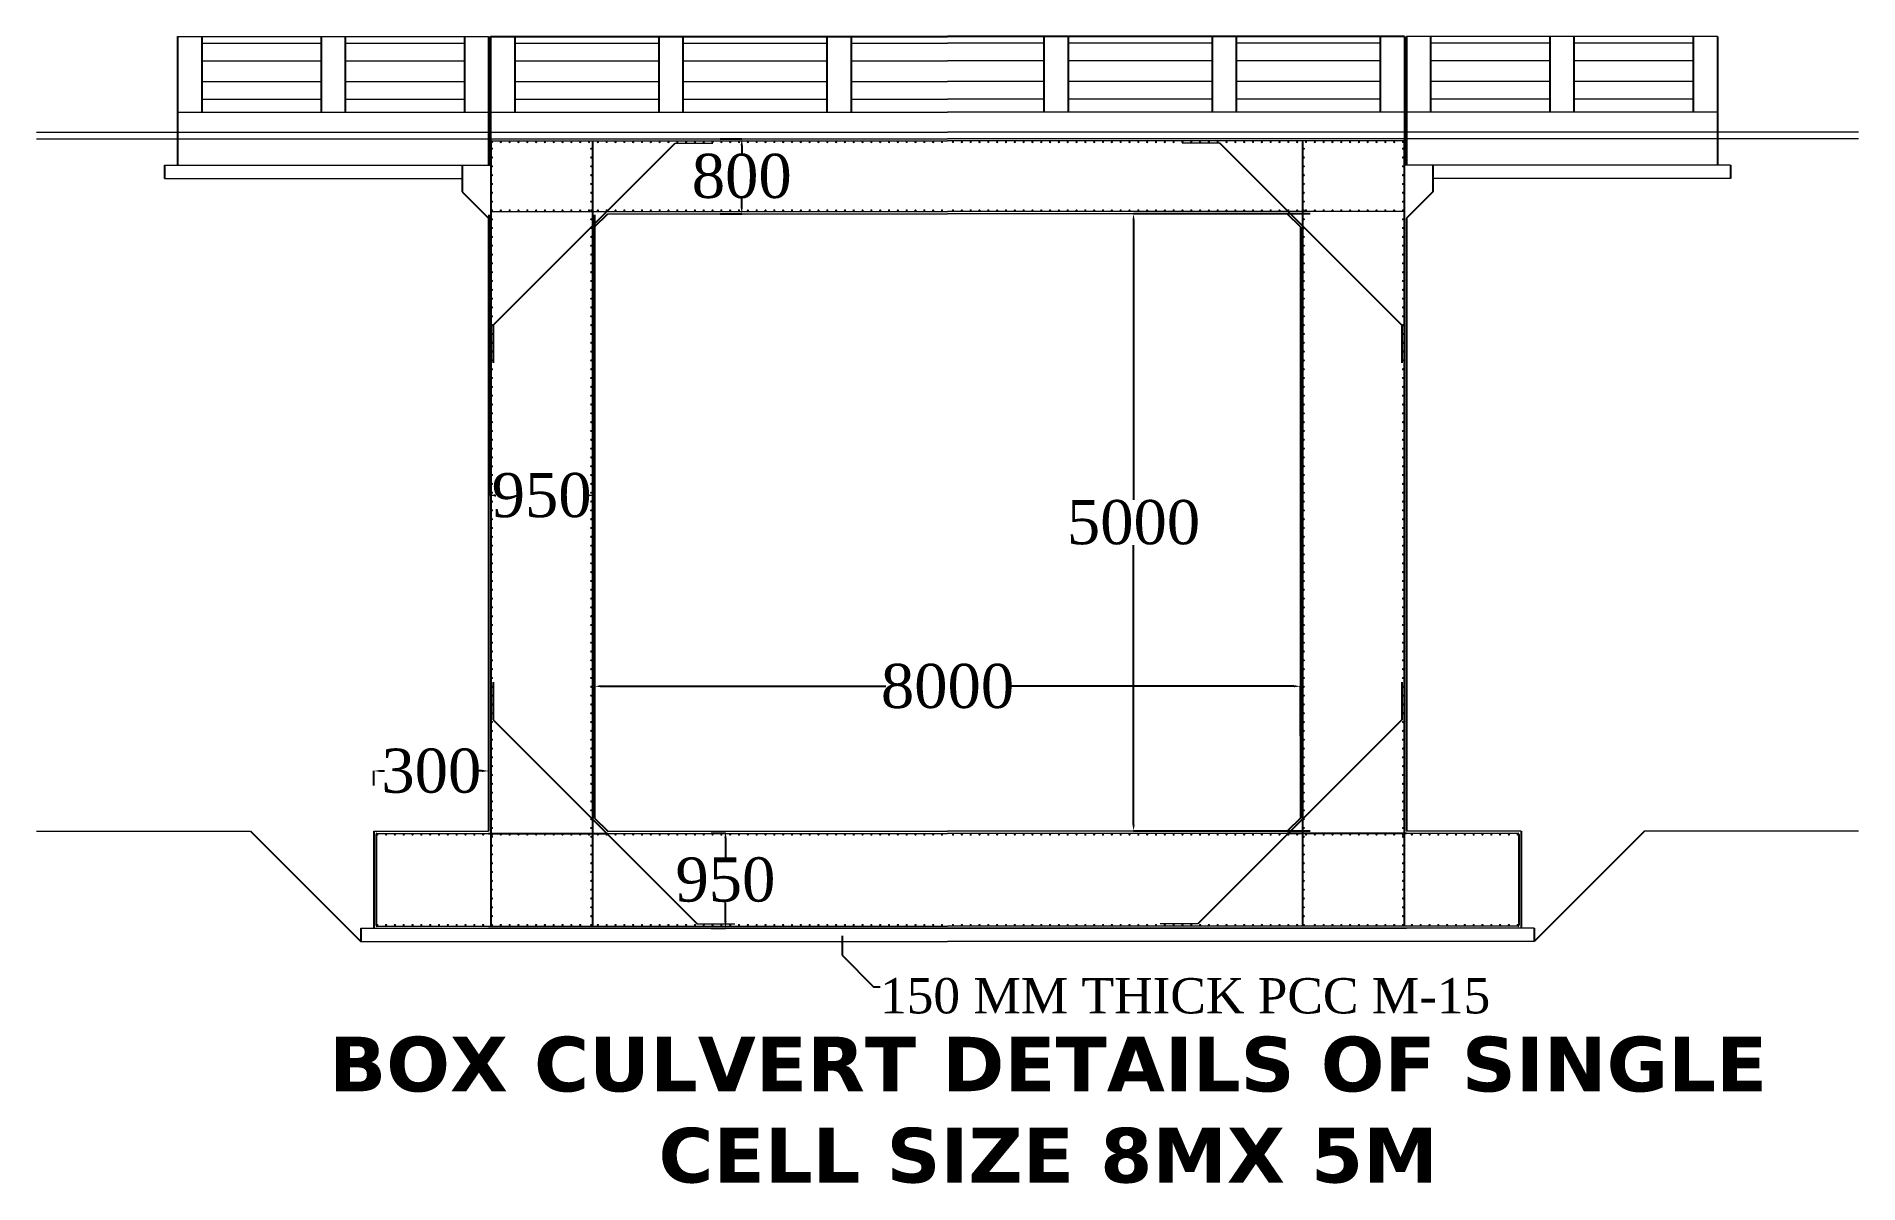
# Model space of a CAD drawing. Header units: millimetres. Extents: x -135144 to 3169, y -14991 to 144223.
# Drawn here: x -20671 to -21, y 131219 to 144223 of the extents above; entities outside this region: 26.
import ezdxf

# ---------------------------------------------------------------- set-up
doc = ezdxf.new("R2010")
doc.units = ezdxf.units.MM
doc.header["$MEASUREMENT"] = 0
doc.layers.add('S PROJ', color=172, linetype='Continuous', lineweight=0)
doc.layers.add('S TEXT', color=7, linetype='Continuous', lineweight=20)
doc.styles.add('arial', font='ARIAL.TTF')
doc.styles.get("Standard").update_dxf_attribs({"font": 'dutchb.ttf'})
doc.dimstyles.new('ISO-25', dxfattribs={"dimtxt": 200, "dimasz": 75, "dimexe": 1.25, "dimexo": 0.625, "dimtad": 0, "dimtih": 1, "dimtoh": 1, "dimdec": 0, "dimtxsty": 'Standard', "dimcen": 75, "dimadec": 0, "dimazin": 0, "dimtfac": 1, "dimtdec": 0, "dimtmove": 0, "dimatfit": 2, "dimfxl": 0, "dimarcsym": 0})

msp = doc.modelspace()

# ---------------------------------------------------------------- texts
at = {"insert": (-11110.3, 133547.9), "char_height": 400, "width": 11952, "attachment_point": 1}
msp.add_mtext('150 MM THICK PCC M-15', dxfattribs=at)
at = {"layer": 'S PROJ', "char_height": 0.35, "style": 'arial'}
for insert, attachment_point in [((3073.8, 1042.7), 9), ((3108.6, 1042.2), 9), ((3114.7, 1041), 1), ((-135143.4, -14986.3), 9), ((-135108.7, -14986.8), 9), ((-135102.5, -14988.1), 1)]:
    msp.add_mtext('\\A1;', dxfattribs=dict(at, insert=insert, attachment_point=attachment_point))
at = {"layer": 'S TEXT', "insert": (-9205.7, 132051.4), "char_height": 675, "width": 17685, "attachment_point": 5}
msp.add_mtext('{\\fVerdana|b1|i0|c0|p34;\\H0.9182x;BOX CULVERT DETAILS OF SINGLE CELL SIZE 8MX 5M}', dxfattribs=at)
at = {"layer": 'S TEXT', "char_height": 0.2, "style": 'arial'}
for insert, width, attachment_point in [((3152.4, 1303.8), 0.033, 9), ((3152.4, 1302.7), 0.033, 9), ((3152.4, 1301.7), 0.033, 9), ((3152.4, 1298.6), 0.033, 9), ((3152.5, 1300.5), 0.033, 9), ((3152.5, 1298.2), 0.033, 9), ((3163.8, 1305.6), 0.033, 1), ((3169.4, 1305.6), 4.017, 1), ((-135064.9, -14725.3), 0.033, 9), ((-135064.8, -14726.3), 0.033, 9), ((-135064.8, -14727.4), 0.033, 9), ((-135064.8, -14730.4), 0.033, 9), ((-135064.8, -14730.9), 0.033, 9), ((-135064.7, -14728.6), 0.033, 9), ((-135053.4, -14723.5), 0.033, 1), ((-135047.9, -14723.4), 4.017, 1)]:
    msp.add_mtext('\\A1;', dxfattribs=dict(at, insert=insert, width=width, attachment_point=attachment_point))
at = {"layer": 'S TEXT', "char_height": 0.35, "style": 'arial'}
for insert, attachment_point in [((3073, 1043.6), 9), ((3094.5, 1038.4), 1), ((-135144.2, -14985.4), 9), ((-135122.7, -14990.6), 1)]:
    msp.add_mtext('\\A1;', dxfattribs=dict(at, insert=insert, attachment_point=attachment_point))

# ---------------------------------------------------------------- blocks, each defined once
blk = doc.blocks.new('*D19')
at = {"color": 0, "lineweight": -2}
for p, q in [((-14346, 136294), (-14346, 136858)), ((-14271, 136856), (-11047, 136856)), ((-6421, 136856), (-9646, 136856)), ((-6346, 136294), (-6346, 136858))]:
    blk.add_line(p, q, dxfattribs=at)
at = {"color": 0}
for points in [[(-14271, 136869), (-14271, 136844), (-14346, 136856)], [(-6421, 136869), (-6421, 136844), (-6346, 136856)]]:
    blk.add_solid(points, dxfattribs=at)
at = {"layer": 'Defpoints', "color": 0}
for p in [(-6346, 136856), (-14346, 136293), (-6346, 136293)]:
    blk.add_point(p, dxfattribs=at)
at = {"color": 0, "insert": (-10346, 136856), "char_height": 500, "attachment_point": 5}
blk.add_mtext('8000', dxfattribs=at)
blk = doc.blocks.new('*D20')
at = {"color": 0, "lineweight": -2}
for p, q in [((-6238, 142213), (-8239, 142213)), ((-8238, 142138), (-8238, 138969)), ((-8238, 135289), (-8238, 138457)), ((-6238, 135214), (-8239, 135214))]:
    blk.add_line(p, q, dxfattribs=at)
at = {"color": 0}
for points in [[(-8250, 142138), (-8225, 142138), (-8238, 142213)], [(-8250, 135289), (-8225, 135289), (-8238, 135214)]]:
    blk.add_solid(points, dxfattribs=at)
at = {"layer": 'Defpoints', "color": 0}
for p in [(-6237, 142213), (-8238, 135214), (-6237, 135214)]:
    blk.add_point(p, dxfattribs=at)
at = {"color": 0, "insert": (-8238, 138713), "char_height": 500, "attachment_point": 5}
blk.add_mtext('5000', dxfattribs=at)
blk = doc.blocks.new('*D21')
at = {"color": 0, "lineweight": -2}
for p, q in [((-16846, 135730), (-16846, 135897)), ((-16771, 135896), (-16727, 135896)), ((-15621, 135896), (-15666, 135896)), ((-15546, 135730), (-15546, 135897))]:
    blk.add_line(p, q, dxfattribs=at)
at = {"color": 0}
for points in [[(-16771, 135909), (-16771, 135884), (-16846, 135896)], [(-15621, 135909), (-15621, 135884), (-15546, 135896)]]:
    blk.add_solid(points, dxfattribs=at)
at = {"layer": 'Defpoints', "color": 0}
for p in [(-16846, 135896), (-16846, 135729), (-15546, 135729)]:
    blk.add_point(p, dxfattribs=at)
at = {"color": 0, "insert": (-16196, 135896), "char_height": 500, "attachment_point": 5}
blk.add_mtext('300', dxfattribs=at)
blk = doc.blocks.new('*D22')
at = {"color": 0, "lineweight": -2}
for p, q in [((-13023, 135211), (-12861, 135211)), ((-12863, 135136), (-12863, 134918)), ((-12863, 134188), (-12863, 134406)), ((-13023, 134113), (-12861, 134113))]:
    blk.add_line(p, q, dxfattribs=at)
at = {"color": 0}
for points in [[(-12875, 135136), (-12850, 135136), (-12863, 135211)], [(-12875, 134188), (-12850, 134188), (-12863, 134113)]]:
    blk.add_solid(points, dxfattribs=at)
at = {"layer": 'Defpoints', "color": 0}
for p in [(-13024, 135211), (-13024, 134113), (-12863, 134113)]:
    blk.add_point(p, dxfattribs=at)
at = {"color": 0, "insert": (-12863, 134662), "char_height": 500, "attachment_point": 5}
blk.add_mtext('950', dxfattribs=at)
blk = doc.blocks.new('*D23')
at = {"color": 0, "lineweight": -2}
for p, q in [((-12921, 143063), (-12677, 143063)), ((-12678, 142988), (-12678, 142894)), ((-12678, 142288), (-12678, 142382)), ((-12921, 142213), (-12677, 142213))]:
    blk.add_line(p, q, dxfattribs=at)
at = {"color": 0}
for points in [[(-12691, 142988), (-12666, 142988), (-12678, 143063)], [(-12691, 142288), (-12666, 142288), (-12678, 142213)]]:
    blk.add_solid(points, dxfattribs=at)
at = {"layer": 'Defpoints', "color": 0}
for p in [(-12922, 143063), (-12922, 142213), (-12678, 142213)]:
    blk.add_point(p, dxfattribs=at)
at = {"color": 0, "insert": (-12678, 142638), "char_height": 500, "attachment_point": 5}
blk.add_mtext('800', dxfattribs=at)
blk = doc.blocks.new('*D24')
at = {"color": 0, "lineweight": -2}
for p, q in [((-15546, 142199), (-15546, 139019)), ((-14346, 142199), (-14346, 139019)), ((-15471, 139020), (-15466, 139020)), ((-14421, 139020), (-14427, 139020))]:
    blk.add_line(p, q, dxfattribs=at)
at = {"color": 0}
for points in [[(-15471, 139033), (-15471, 139008), (-15546, 139020)], [(-14421, 139033), (-14421, 139008), (-14346, 139020)]]:
    blk.add_solid(points, dxfattribs=at)
at = {"layer": 'Defpoints', "color": 0}
for p in [(-15546, 142200), (-14346, 142200), (-14346, 139020)]:
    blk.add_point(p, dxfattribs=at)
at = {"color": 0, "insert": (-14946, 139020), "char_height": 500, "attachment_point": 5}
blk.add_mtext('950', dxfattribs=at)

# ---------------------------------------------------------------- dimensions: what is measured, and where the dimension line sits
for base, p1, p2, text, picture, middle in [((-12678.5, 142212.9), (-12921.8, 143062.8), (-12921.8, 142212.9), '800', '*D23', (-12678.5, 142637.9)), ((-8237.9, 135213.5), (-6237.4, 142212.8), (-6237.4, 135213.5), '5000', '*D20', (-8237.9, 138713.2)), ((-12862.5, 134112.8), (-13023.6, 135211.1), (-13023.6, 134112.8), '950', '*D22', (-12862.5, 134662))]:
    dim = msp.add_linear_dim(base=base, p1=p1, p2=p2, angle=90, text=text, dimstyle='ISO-25', override={"dimtxt": 500})
    dim.commit()
    dim.dimension.update_dxf_attribs({"geometry": picture, "text_midpoint": middle})
for base, p1, p2, text, picture, middle in [((-14346.4, 139020.2), (-15546.4, 142199.6), (-14346.4, 142199.6), '950', '*D24', (-14946.4, 139020.2)), ((-16846.4, 135896.1), (-15546.4, 135729.1), (-16846.4, 135729.1), '300', '*D21', (-16196.4, 135896.1))]:
    dim = msp.add_linear_dim(base=base, p1=p1, p2=p2, text=text, dimstyle='ISO-25', override={"dimtxt": 500})
    dim.commit()
    dim.dimension.update_dxf_attribs({"geometry": picture, "text_midpoint": middle})
dim = msp.add_linear_dim(base=(-6346.4, 136856.4), p1=(-14346.4, 136293), p2=(-6346.4, 136293), dimstyle='ISO-25', override={"dimtxt": 500})
dim.commit()
dim.dimension.update_dxf_attribs({"geometry": '*D19', "text_midpoint": (-10346.4, 136856.4)})

# ---------------------------------------------------------------- linework, layer by layer
for p, q in [((-19071.4, 144222.8), (-19071.4, 142762.8)), ((-18796.4, 144222.8), (-18796.4, 143362.8)), ((-17446.4, 144222.8), (-17446.4, 143362.8)), ((-17171.4, 144222.8), (-17171.4, 143362.8)), ((-15821.4, 144222.8), (-15821.4, 143362.8)), ((-15546.4, 144222.8), (-15546.4, 142762.8)), ((-15526.4, 144222.8), (-15526.4, 142762.8)), ((-15526.4, 144222.8), (-10346.4, 144222.8)), ((-15251.4, 144222.8), (-15251.4, 143362.8)), ((-13619.4, 144222.8), (-13619.4, 143362.8)), ((-13344.4, 144222.8), (-13344.4, 143362.8)), ((-11712.4, 144222.8), (-11712.4, 143362.8)), ((-11437.4, 144222.8), (-11437.4, 143362.8)), ((-5166.4, 144222.8), (-10346.4, 144222.8)), ((-9255.4, 144222.8), (-9255.4, 143362.8)), ((-8980.4, 144222.8), (-8980.4, 143362.8)), ((-7348.4, 144222.8), (-7348.4, 143362.8)), ((-7073.4, 144222.8), (-7073.4, 143362.8)), ((-5441.4, 144222.8), (-5441.4, 143362.8)), ((-5166.4, 144222.8), (-5166.4, 142762.8)), ((-5146.4, 144222.8), (-5146.4, 142762.8)), ((-4871.4, 144222.8), (-4871.4, 143362.8)), ((-3521.4, 144222.8), (-3521.4, 143362.8)), ((-3246.4, 144222.8), (-3246.4, 143362.8)), ((-1896.4, 144222.8), (-1896.4, 143362.8)), ((-1621.4, 144222.8), (-1621.4, 142762.8)), ((-15521.4, 143025.3), (-15521.4, 134137.8)), ((-15496.4, 140948.2), (-13431.7, 143012.8)), ((-14371.4, 143037.8), (-14371.4, 134137.8)), ((-5196.4, 140948.2), (-7261, 143012.8)), ((-6321.4, 143037.8), (-6321.4, 134137.8)), ((-5171.4, 143025.3), (-5171.4, 134137.8)), ((-19221.4, 142762.8), (-19221.4, 142612.8)), ((-15846.4, 142762.8), (-15846.4, 142462.8)), ((-4846.4, 142762.8), (-4846.4, 142462.8)), ((-1471.4, 142762.8), (-1471.4, 142612.8)), ((-15846.4, 142462.8), (-15546.4, 142162.8)), ((-4846.4, 142462.8), (-5146.4, 142162.8)), ((-15546.4, 142162.8), (-15546.4, 135212.8)), ((-14346.4, 142062.8), (-14196.4, 142212.8)), ((-6346.4, 142062.8), (-6496.4, 142212.8)), ((-5146.4, 142162.8), (-5146.4, 135212.8)), ((-14346.4, 142062.8), (-14346.4, 135362.8)), ((-6346.4, 142062.8), (-6346.4, 135362.8)), ((-15496.4, 140948.2), (-15496.4, 140523.9)), ((-5196.4, 140948.2), (-5196.4, 140523.9)), ((-15496.4, 136901.8), (-15496.4, 136477.5)), ((-5196.4, 136901.8), (-5196.4, 136477.5)), ((-15496.4, 136477.5), (-13181.7, 134162.8)), ((-5196.4, 136477.5), (-7511, 134162.8)), ((-14346.4, 135362.8), (-14196.4, 135212.8)), ((-6346.4, 135362.8), (-6496.4, 135212.8)), ((-18246.4, 135212.8), (-16996.4, 133962.8)), ((-16846.4, 135212.8), (-16846.4, 134112.8)), ((-16821.4, 135175.3), (-16821.4, 134150.3)), ((-15546.4, 135187.8), (-14196.4, 135187.8)), ((-5146.4, 135187.8), (-6496.4, 135187.8)), ((-3871.4, 135175.3), (-3871.4, 134150.3)), ((-3846.4, 135212.8), (-3846.4, 134112.8)), ((-2446.4, 135212.8), (-3696.4, 133962.8)), ((-16996.4, 134112.8), (-16996.4, 133962.8)), ((-3696.4, 134112.8), (-3696.4, 133962.8))]:
    msp.add_line(p, q)
at = {"const_width": 12.5}
for points in [[(-15515.1, 143025.3, 1), (-15502.6, 143025.3, 1)], [(-15515.1, 142950.3, 1), (-15502.6, 142950.3, 1)], [(-15415.1, 143025.3, 1), (-15402.6, 143025.3, 1)], [(-15315.1, 143025.3, 1), (-15302.6, 143025.3, 1)], [(-15215.1, 143025.3, 1), (-15202.6, 143025.3, 1)], [(-15115.1, 143025.3, 1), (-15102.6, 143025.3, 1)], [(-15015.1, 143025.3, 1), (-15002.6, 143025.3, 1)], [(-14915.1, 143025.3, 1), (-14902.6, 143025.3, 1)], [(-14815.1, 143025.3, 1), (-14802.6, 143025.3, 1)], [(-14715.1, 143025.3, 1), (-14702.6, 143025.3, 1)], [(-14615.1, 143025.3, 1), (-14602.6, 143025.3, 1)], [(-14515.1, 143025.3, 1), (-14502.6, 143025.3, 1)], [(-14415.1, 143025.3, 1), (-14402.6, 143025.3, 1)], [(-14390.1, 142950.3, 1), (-14377.6, 142950.3, 1)], [(-14315.1, 143025.3, 1), (-14302.6, 143025.3, 1)], [(-14215.1, 143025.3, 1), (-14202.6, 143025.3, 1)], [(-14115.1, 143025.3, 1), (-14102.6, 143025.3, 1)], [(-14015.1, 143025.3, 1), (-14002.6, 143025.3, 1)], [(-13915.1, 143025.3, 1), (-13902.6, 143025.3, 1)], [(-13815.1, 143025.3, 1), (-13802.6, 143025.3, 1)], [(-13715.1, 143025.3, 1), (-13702.6, 143025.3, 1)], [(-13615.1, 143025.3, 1), (-13602.6, 143025.3, 1)], [(-13515.1, 143025.3, 1), (-13502.6, 143025.3, 1)], [(-13415.1, 143025.3, 1), (-13402.6, 143025.3, 1)], [(-13315.1, 143025.3, 1), (-13302.6, 143025.3, 1)], [(-13215.1, 143025.3, 1), (-13202.6, 143025.3, 1)], [(-13115.1, 143025.3, 1), (-13102.6, 143025.3, 1)], [(-13015.1, 143025.3, 1), (-13002.6, 143025.3, 1)], [(-12915.1, 143025.3, 1), (-12902.6, 143025.3, 1)], [(-12815.1, 143025.3, 1), (-12802.6, 143025.3, 1)], [(-12715.1, 143025.3, 1), (-12702.6, 143025.3, 1)], [(-12615.1, 143025.3, 1), (-12602.6, 143025.3, 1)], [(-12515.1, 143025.3, 1), (-12502.6, 143025.3, 1)], [(-12415.1, 143025.3, 1), (-12402.6, 143025.3, 1)], [(-12315.1, 143025.3, 1), (-12302.6, 143025.3, 1)], [(-12215.1, 143025.3, 1), (-12202.6, 143025.3, 1)], [(-12115.1, 143025.3, 1), (-12102.6, 143025.3, 1)], [(-12015.1, 143025.3, 1), (-12002.6, 143025.3, 1)], [(-11915.1, 143025.3, 1), (-11902.6, 143025.3, 1)], [(-11815.1, 143025.3, 1), (-11802.6, 143025.3, 1)], [(-11715.1, 143025.3, 1), (-11702.6, 143025.3, 1)], [(-11615.1, 143025.3, 1), (-11602.6, 143025.3, 1)], [(-11515.1, 143025.3, 1), (-11502.6, 143025.3, 1)], [(-11415.1, 143025.3, 1), (-11402.6, 143025.3, 1)], [(-11315.1, 143025.3, 1), (-11302.6, 143025.3, 1)], [(-11215.1, 143025.3, 1), (-11202.6, 143025.3, 1)], [(-11115.1, 143025.3, 1), (-11102.6, 143025.3, 1)], [(-11015.1, 143025.3, 1), (-11002.6, 143025.3, 1)], [(-10915.1, 143025.3, 1), (-10902.6, 143025.3, 1)], [(-10815.1, 143025.3, 1), (-10802.6, 143025.3, 1)], [(-10715.1, 143025.3, 1), (-10702.6, 143025.3, 1)], [(-10615.1, 143025.3, 1), (-10602.6, 143025.3, 1)], [(-10515.1, 143025.3, 1), (-10502.6, 143025.3, 1)], [(-10415.1, 143025.3, 1), (-10402.6, 143025.3, 1)], [(-10277.6, 143025.3, -1), (-10290.1, 143025.3, -1)], [(-10177.6, 143025.3, -1), (-10190.1, 143025.3, -1)], [(-10077.6, 143025.3, -1), (-10090.1, 143025.3, -1)], [(-9977.6, 143025.3, -1), (-9990.1, 143025.3, -1)], [(-9877.6, 143025.3, -1), (-9890.1, 143025.3, -1)], [(-9777.6, 143025.3, -1), (-9790.1, 143025.3, -1)], [(-9677.6, 143025.3, -1), (-9690.1, 143025.3, -1)], [(-9577.6, 143025.3, -1), (-9590.1, 143025.3, -1)], [(-9477.6, 143025.3, -1), (-9490.1, 143025.3, -1)], [(-9377.6, 143025.3, -1), (-9390.1, 143025.3, -1)], [(-9277.6, 143025.3, -1), (-9290.1, 143025.3, -1)], [(-9177.6, 143025.3, -1), (-9190.1, 143025.3, -1)], [(-9077.6, 143025.3, -1), (-9090.1, 143025.3, -1)], [(-8977.6, 143025.3, -1), (-8990.1, 143025.3, -1)], [(-8877.6, 143025.3, -1), (-8890.1, 143025.3, -1)], [(-8777.6, 143025.3, -1), (-8790.1, 143025.3, -1)], [(-8677.6, 143025.3, -1), (-8690.1, 143025.3, -1)], [(-8577.6, 143025.3, -1), (-8590.1, 143025.3, -1)], [(-8477.6, 143025.3, -1), (-8490.1, 143025.3, -1)], [(-8377.6, 143025.3, -1), (-8390.1, 143025.3, -1)], [(-8277.6, 143025.3, -1), (-8290.1, 143025.3, -1)], [(-8177.6, 143025.3, -1), (-8190.1, 143025.3, -1)], [(-8077.6, 143025.3, -1), (-8090.1, 143025.3, -1)], [(-7977.6, 143025.3, -1), (-7990.1, 143025.3, -1)], [(-7877.6, 143025.3, -1), (-7890.1, 143025.3, -1)], [(-7777.6, 143025.3, -1), (-7790.1, 143025.3, -1)], [(-7677.6, 143025.3, -1), (-7690.1, 143025.3, -1)], [(-7577.6, 143025.3, -1), (-7590.1, 143025.3, -1)], [(-7477.6, 143025.3, -1), (-7490.1, 143025.3, -1)], [(-7377.6, 143025.3, -1), (-7390.1, 143025.3, -1)], [(-7277.6, 143025.3, -1), (-7290.1, 143025.3, -1)], [(-7177.6, 143025.3, -1), (-7190.1, 143025.3, -1)], [(-7077.6, 143025.3, -1), (-7090.1, 143025.3, -1)], [(-6977.6, 143025.3, -1), (-6990.1, 143025.3, -1)], [(-6877.6, 143025.3, -1), (-6890.1, 143025.3, -1)], [(-6777.6, 143025.3, -1), (-6790.1, 143025.3, -1)], [(-6677.6, 143025.3, -1), (-6690.1, 143025.3, -1)], [(-6577.6, 143025.3, -1), (-6590.1, 143025.3, -1)], [(-6477.6, 143025.3, -1), (-6490.1, 143025.3, -1)], [(-6377.6, 143025.3, -1), (-6390.1, 143025.3, -1)], [(-6302.6, 142950.3, -1), (-6315.1, 142950.3, -1)], [(-6277.6, 143025.3, -1), (-6290.1, 143025.3, -1)], [(-6177.6, 143025.3, -1), (-6190.1, 143025.3, -1)], [(-6077.6, 143025.3, -1), (-6090.1, 143025.3, -1)], [(-5977.6, 143025.3, -1), (-5990.1, 143025.3, -1)], [(-5877.6, 143025.3, -1), (-5890.1, 143025.3, -1)], [(-5777.6, 143025.3, -1), (-5790.1, 143025.3, -1)], [(-5677.6, 143025.3, -1), (-5690.1, 143025.3, -1)], [(-5577.6, 143025.3, -1), (-5590.1, 143025.3, -1)], [(-5477.6, 143025.3, -1), (-5490.1, 143025.3, -1)], [(-5377.6, 143025.3, -1), (-5390.1, 143025.3, -1)], [(-5277.6, 143025.3, -1), (-5290.1, 143025.3, -1)], [(-5177.6, 143025.3, -1), (-5190.1, 143025.3, -1)], [(-5177.6, 142950.3, -1), (-5190.1, 142950.3, -1)], [(-15515.1, 142850.3, 1), (-15502.6, 142850.3, 1)], [(-15515.1, 142750.3, 1), (-15502.6, 142750.3, 1)], [(-14390.1, 142850.3, 1), (-14377.6, 142850.3, 1)], [(-14390.1, 142750.3, 1), (-14377.6, 142750.3, 1)], [(-6302.6, 142850.3, -1), (-6315.1, 142850.3, -1)], [(-6302.6, 142750.3, -1), (-6315.1, 142750.3, -1)], [(-5177.6, 142850.3, -1), (-5190.1, 142850.3, -1)], [(-5177.6, 142750.3, -1), (-5190.1, 142750.3, -1)], [(-15515.1, 142650.3, 1), (-15502.6, 142650.3, 1)], [(-15515.1, 142550.3, 1), (-15502.6, 142550.3, 1)], [(-14390.1, 142650.3, 1), (-14377.6, 142650.3, 1)], [(-14390.1, 142550.3, 1), (-14377.6, 142550.3, 1)], [(-6302.6, 142650.3, -1), (-6315.1, 142650.3, -1)], [(-6302.6, 142550.3, -1), (-6315.1, 142550.3, -1)], [(-5177.6, 142650.3, -1), (-5190.1, 142650.3, -1)], [(-5177.6, 142550.3, -1), (-5190.1, 142550.3, -1)], [(-15515.1, 142450.3, 1), (-15502.6, 142450.3, 1)], [(-15515.1, 142350.3, 1), (-15502.6, 142350.3, 1)], [(-14390.1, 142450.3, 1), (-14377.6, 142450.3, 1)], [(-14390.1, 142350.3, 1), (-14377.6, 142350.3, 1)], [(-6302.6, 142450.3, -1), (-6315.1, 142450.3, -1)], [(-6302.6, 142350.3, -1), (-6315.1, 142350.3, -1)], [(-5177.6, 142450.3, -1), (-5190.1, 142450.3, -1)], [(-5177.6, 142350.3, -1), (-5190.1, 142350.3, -1)], [(-15515.1, 142250.3, 1), (-15502.6, 142250.3, 1)], [(-15515.1, 142250.3, 1), (-15502.6, 142250.3, 1)], [(-15515.1, 142150.3, 1), (-15502.6, 142150.3, 1)], [(-15415.1, 142250.3, 1), (-15402.6, 142250.3, 1)], [(-15315.1, 142250.3, 1), (-15302.6, 142250.3, 1)], [(-15215.1, 142250.3, 1), (-15202.6, 142250.3, 1)], [(-15115.1, 142250.3, 1), (-15102.6, 142250.3, 1)], [(-15015.1, 142250.3, 1), (-15002.6, 142250.3, 1)], [(-14915.1, 142250.3, 1), (-14902.6, 142250.3, 1)], [(-14815.1, 142250.3, 1), (-14802.6, 142250.3, 1)], [(-14715.1, 142250.3, 1), (-14702.6, 142250.3, 1)], [(-14615.1, 142250.3, 1), (-14602.6, 142250.3, 1)], [(-14515.1, 142250.3, 1), (-14502.6, 142250.3, 1)], [(-14415.1, 142250.3, 1), (-14402.6, 142250.3, 1)], [(-14390.1, 142250.3, 1), (-14377.6, 142250.3, 1)], [(-14390.1, 142150.3, 1), (-14377.6, 142150.3, 1)], [(-14315.1, 142250.3, 1), (-14302.6, 142250.3, 1)], [(-14215.1, 142250.3, 1), (-14202.6, 142250.3, 1)], [(-14115.1, 142250.3, 1), (-14102.6, 142250.3, 1)], [(-14015.1, 142250.3, 1), (-14002.6, 142250.3, 1)], [(-13915.1, 142250.3, 1), (-13902.6, 142250.3, 1)], [(-13815.1, 142250.3, 1), (-13802.6, 142250.3, 1)], [(-13715.1, 142250.3, 1), (-13702.6, 142250.3, 1)], [(-13615.1, 142250.3, 1), (-13602.6, 142250.3, 1)], [(-13515.1, 142250.3, 1), (-13502.6, 142250.3, 1)], [(-13415.1, 142250.3, 1), (-13402.6, 142250.3, 1)], [(-13315.1, 142250.3, 1), (-13302.6, 142250.3, 1)], [(-13215.1, 142250.3, 1), (-13202.6, 142250.3, 1)], [(-13115.1, 142250.3, 1), (-13102.6, 142250.3, 1)], [(-13015.1, 142250.3, 1), (-13002.6, 142250.3, 1)], [(-12915.1, 142250.3, 1), (-12902.6, 142250.3, 1)], [(-12815.1, 142250.3, 1), (-12802.6, 142250.3, 1)], [(-12715.1, 142250.3, 1), (-12702.6, 142250.3, 1)], [(-12615.1, 142250.3, 1), (-12602.6, 142250.3, 1)], [(-12515.1, 142250.3, 1), (-12502.6, 142250.3, 1)], [(-12415.1, 142250.3, 1), (-12402.6, 142250.3, 1)], [(-12315.1, 142250.3, 1), (-12302.6, 142250.3, 1)], [(-12215.1, 142250.3, 1), (-12202.6, 142250.3, 1)], [(-12115.1, 142250.3, 1), (-12102.6, 142250.3, 1)], [(-12015.1, 142250.3, 1), (-12002.6, 142250.3, 1)], [(-11915.1, 142250.3, 1), (-11902.6, 142250.3, 1)], [(-11815.1, 142250.3, 1), (-11802.6, 142250.3, 1)], [(-11715.1, 142250.3, 1), (-11702.6, 142250.3, 1)], [(-11615.1, 142250.3, 1), (-11602.6, 142250.3, 1)], [(-11515.1, 142250.3, 1), (-11502.6, 142250.3, 1)], [(-11415.1, 142250.3, 1), (-11402.6, 142250.3, 1)], [(-11315.1, 142250.3, 1), (-11302.6, 142250.3, 1)], [(-11215.1, 142250.3, 1), (-11202.6, 142250.3, 1)], [(-11115.1, 142250.3, 1), (-11102.6, 142250.3, 1)], [(-11015.1, 142250.3, 1), (-11002.6, 142250.3, 1)], [(-10915.1, 142250.3, 1), (-10902.6, 142250.3, 1)], [(-10815.1, 142250.3, 1), (-10802.6, 142250.3, 1)], [(-10715.1, 142250.3, 1), (-10702.6, 142250.3, 1)], [(-10615.1, 142250.3, 1), (-10602.6, 142250.3, 1)], [(-10515.1, 142250.3, 1), (-10502.6, 142250.3, 1)], [(-10415.1, 142250.3, 1), (-10402.6, 142250.3, 1)], [(-10277.6, 142250.3, -1), (-10290.1, 142250.3, -1)], [(-10177.6, 142250.3, -1), (-10190.1, 142250.3, -1)], [(-10077.6, 142250.3, -1), (-10090.1, 142250.3, -1)], [(-9977.6, 142250.3, -1), (-9990.1, 142250.3, -1)], [(-9877.6, 142250.3, -1), (-9890.1, 142250.3, -1)], [(-9777.6, 142250.3, -1), (-9790.1, 142250.3, -1)], [(-9677.6, 142250.3, -1), (-9690.1, 142250.3, -1)], [(-9577.6, 142250.3, -1), (-9590.1, 142250.3, -1)], [(-9477.6, 142250.3, -1), (-9490.1, 142250.3, -1)], [(-9377.6, 142250.3, -1), (-9390.1, 142250.3, -1)], [(-9277.6, 142250.3, -1), (-9290.1, 142250.3, -1)], [(-9177.6, 142250.3, -1), (-9190.1, 142250.3, -1)], [(-9077.6, 142250.3, -1), (-9090.1, 142250.3, -1)], [(-8977.6, 142250.3, -1), (-8990.1, 142250.3, -1)], [(-8877.6, 142250.3, -1), (-8890.1, 142250.3, -1)], [(-8777.6, 142250.3, -1), (-8790.1, 142250.3, -1)], [(-8677.6, 142250.3, -1), (-8690.1, 142250.3, -1)], [(-8577.6, 142250.3, -1), (-8590.1, 142250.3, -1)], [(-8477.6, 142250.3, -1), (-8490.1, 142250.3, -1)], [(-8377.6, 142250.3, -1), (-8390.1, 142250.3, -1)], [(-8277.6, 142250.3, -1), (-8290.1, 142250.3, -1)], [(-8177.6, 142250.3, -1), (-8190.1, 142250.3, -1)], [(-8077.6, 142250.3, -1), (-8090.1, 142250.3, -1)], [(-7977.6, 142250.3, -1), (-7990.1, 142250.3, -1)], [(-7877.6, 142250.3, -1), (-7890.1, 142250.3, -1)], [(-7777.6, 142250.3, -1), (-7790.1, 142250.3, -1)], [(-7677.6, 142250.3, -1), (-7690.1, 142250.3, -1)], [(-7577.6, 142250.3, -1), (-7590.1, 142250.3, -1)], [(-7477.6, 142250.3, -1), (-7490.1, 142250.3, -1)], [(-7377.6, 142250.3, -1), (-7390.1, 142250.3, -1)], [(-7277.6, 142250.3, -1), (-7290.1, 142250.3, -1)], [(-7177.6, 142250.3, -1), (-7190.1, 142250.3, -1)], [(-7077.6, 142250.3, -1), (-7090.1, 142250.3, -1)], [(-6977.6, 142250.3, -1), (-6990.1, 142250.3, -1)], [(-6877.6, 142250.3, -1), (-6890.1, 142250.3, -1)], [(-6777.6, 142250.3, -1), (-6790.1, 142250.3, -1)], [(-6677.6, 142250.3, -1), (-6690.1, 142250.3, -1)], [(-6577.6, 142250.3, -1), (-6590.1, 142250.3, -1)], [(-6477.6, 142250.3, -1), (-6490.1, 142250.3, -1)], [(-6377.6, 142250.3, -1), (-6390.1, 142250.3, -1)], [(-6302.6, 142250.3, -1), (-6315.1, 142250.3, -1)], [(-6302.6, 142150.3, -1), (-6315.1, 142150.3, -1)], [(-6277.6, 142250.3, -1), (-6290.1, 142250.3, -1)], [(-6177.6, 142250.3, -1), (-6190.1, 142250.3, -1)], [(-6077.6, 142250.3, -1), (-6090.1, 142250.3, -1)], [(-5977.6, 142250.3, -1), (-5990.1, 142250.3, -1)], [(-5877.6, 142250.3, -1), (-5890.1, 142250.3, -1)], [(-5777.6, 142250.3, -1), (-5790.1, 142250.3, -1)], [(-5677.6, 142250.3, -1), (-5690.1, 142250.3, -1)], [(-5577.6, 142250.3, -1), (-5590.1, 142250.3, -1)], [(-5477.6, 142250.3, -1), (-5490.1, 142250.3, -1)], [(-5377.6, 142250.3, -1), (-5390.1, 142250.3, -1)], [(-5277.6, 142250.3, -1), (-5290.1, 142250.3, -1)], [(-5177.6, 142250.3, -1), (-5190.1, 142250.3, -1)], [(-5177.6, 142250.3, -1), (-5190.1, 142250.3, -1)], [(-5177.6, 142150.3, -1), (-5190.1, 142150.3, -1)], [(-15515.1, 142050.3, 1), (-15502.6, 142050.3, 1)], [(-15515.1, 141950.3, 1), (-15502.6, 141950.3, 1)], [(-14390.1, 142050.3, 1), (-14377.6, 142050.3, 1)], [(-14390.1, 141950.3, 1), (-14377.6, 141950.3, 1)], [(-6302.6, 142050.3, -1), (-6315.1, 142050.3, -1)], [(-6302.6, 141950.3, -1), (-6315.1, 141950.3, -1)], [(-5177.6, 142050.3, -1), (-5190.1, 142050.3, -1)], [(-5177.6, 141950.3, -1), (-5190.1, 141950.3, -1)], [(-15515.1, 141850.3, 1), (-15502.6, 141850.3, 1)], [(-15515.1, 141750.3, 1), (-15502.6, 141750.3, 1)], [(-15515.1, 141650.3, 1), (-15502.6, 141650.3, 1)], [(-14390.1, 141850.3, 1), (-14377.6, 141850.3, 1)], [(-14390.1, 141750.3, 1), (-14377.6, 141750.3, 1)], [(-14390.1, 141650.3, 1), (-14377.6, 141650.3, 1)], [(-6302.6, 141850.3, -1), (-6315.1, 141850.3, -1)], [(-6302.6, 141750.3, -1), (-6315.1, 141750.3, -1)], [(-6302.6, 141650.3, -1), (-6315.1, 141650.3, -1)], [(-5177.6, 141850.3, -1), (-5190.1, 141850.3, -1)], [(-5177.6, 141750.3, -1), (-5190.1, 141750.3, -1)], [(-5177.6, 141650.3, -1), (-5190.1, 141650.3, -1)], [(-15515.1, 141550.3, 1), (-15502.6, 141550.3, 1)], [(-15515.1, 141450.3, 1), (-15502.6, 141450.3, 1)], [(-14390.1, 141550.3, 1), (-14377.6, 141550.3, 1)], [(-14390.1, 141450.3, 1), (-14377.6, 141450.3, 1)], [(-6302.6, 141550.3, -1), (-6315.1, 141550.3, -1)], [(-6302.6, 141450.3, -1), (-6315.1, 141450.3, -1)], [(-5177.6, 141550.3, -1), (-5190.1, 141550.3, -1)], [(-5177.6, 141450.3, -1), (-5190.1, 141450.3, -1)], [(-15515.1, 141350.3, 1), (-15502.6, 141350.3, 1)], [(-15515.1, 141250.3, 1), (-15502.6, 141250.3, 1)], [(-14390.1, 141350.3, 1), (-14377.6, 141350.3, 1)], [(-14390.1, 141250.3, 1), (-14377.6, 141250.3, 1)], [(-6302.6, 141350.3, -1), (-6315.1, 141350.3, -1)], [(-6302.6, 141250.3, -1), (-6315.1, 141250.3, -1)], [(-5177.6, 141350.3, -1), (-5190.1, 141350.3, -1)], [(-5177.6, 141250.3, -1), (-5190.1, 141250.3, -1)], [(-15515.1, 141150.3, 1), (-15502.6, 141150.3, 1)], [(-15515.1, 141050.3, 1), (-15502.6, 141050.3, 1)], [(-14390.1, 141150.3, 1), (-14377.6, 141150.3, 1)], [(-14390.1, 141050.3, 1), (-14377.6, 141050.3, 1)], [(-6302.6, 141150.3, -1), (-6315.1, 141150.3, -1)], [(-6302.6, 141050.3, -1), (-6315.1, 141050.3, -1)], [(-5177.6, 141150.3, -1), (-5190.1, 141150.3, -1)], [(-5177.6, 141050.3, -1), (-5190.1, 141050.3, -1)], [(-15515.1, 140950.3, 1), (-15502.6, 140950.3, 1)], [(-15515.1, 140850.3, 1), (-15502.6, 140850.3, 1)], [(-14390.1, 140950.3, 1), (-14377.6, 140950.3, 1)], [(-14390.1, 140850.3, 1), (-14377.6, 140850.3, 1)], [(-6302.6, 140950.3, -1), (-6315.1, 140950.3, -1)], [(-6302.6, 140850.3, -1), (-6315.1, 140850.3, -1)], [(-5177.6, 140950.3, -1), (-5190.1, 140950.3, -1)], [(-5177.6, 140850.3, -1), (-5190.1, 140850.3, -1)], [(-15515.1, 140750.3, 1), (-15502.6, 140750.3, 1)], [(-15515.1, 140650.3, 1), (-15502.6, 140650.3, 1)], [(-14390.1, 140750.3, 1), (-14377.6, 140750.3, 1)], [(-14390.1, 140650.3, 1), (-14377.6, 140650.3, 1)], [(-6302.6, 140750.3, -1), (-6315.1, 140750.3, -1)], [(-6302.6, 140650.3, -1), (-6315.1, 140650.3, -1)], [(-5177.6, 140750.3, -1), (-5190.1, 140750.3, -1)], [(-5177.6, 140650.3, -1), (-5190.1, 140650.3, -1)], [(-15515.1, 140550.3, 1), (-15502.6, 140550.3, 1)], [(-15515.1, 140450.3, 1), (-15502.6, 140450.3, 1)], [(-14390.1, 140550.3, 1), (-14377.6, 140550.3, 1)], [(-14390.1, 140450.3, 1), (-14377.6, 140450.3, 1)], [(-6302.6, 140550.3, -1), (-6315.1, 140550.3, -1)], [(-6302.6, 140450.3, -1), (-6315.1, 140450.3, -1)], [(-5177.6, 140550.3, -1), (-5190.1, 140550.3, -1)], [(-5177.6, 140450.3, -1), (-5190.1, 140450.3, -1)], [(-15515.1, 140350.3, 1), (-15502.6, 140350.3, 1)], [(-15515.1, 140250.3, 1), (-15502.6, 140250.3, 1)], [(-14390.1, 140350.3, 1), (-14377.6, 140350.3, 1)], [(-14390.1, 140250.3, 1), (-14377.6, 140250.3, 1)], [(-6302.6, 140350.3, -1), (-6315.1, 140350.3, -1)], [(-6302.6, 140250.3, -1), (-6315.1, 140250.3, -1)], [(-5177.6, 140350.3, -1), (-5190.1, 140350.3, -1)], [(-5177.6, 140250.3, -1), (-5190.1, 140250.3, -1)], [(-15515.1, 140150.3, 1), (-15502.6, 140150.3, 1)], [(-15515.1, 140050.3, 1), (-15502.6, 140050.3, 1)], [(-14390.1, 140150.3, 1), (-14377.6, 140150.3, 1)], [(-14390.1, 140050.3, 1), (-14377.6, 140050.3, 1)], [(-6302.6, 140150.3, -1), (-6315.1, 140150.3, -1)], [(-6302.6, 140050.3, -1), (-6315.1, 140050.3, -1)], [(-5177.6, 140150.3, -1), (-5190.1, 140150.3, -1)], [(-5177.6, 140050.3, -1), (-5190.1, 140050.3, -1)], [(-15515.1, 139950.3, 1), (-15502.6, 139950.3, 1)], [(-15515.1, 139850.3, 1), (-15502.6, 139850.3, 1)], [(-14390.1, 139950.3, 1), (-14377.6, 139950.3, 1)], [(-14390.1, 139850.3, 1), (-14377.6, 139850.3, 1)], [(-6302.6, 139950.3, -1), (-6315.1, 139950.3, -1)], [(-6302.6, 139850.3, -1), (-6315.1, 139850.3, -1)], [(-5177.6, 139950.3, -1), (-5190.1, 139950.3, -1)], [(-5177.6, 139850.3, -1), (-5190.1, 139850.3, -1)], [(-15515.1, 139750.3, 1), (-15502.6, 139750.3, 1)], [(-15515.1, 139650.3, 1), (-15502.6, 139650.3, 1)], [(-14390.1, 139750.3, 1), (-14377.6, 139750.3, 1)], [(-14390.1, 139650.3, 1), (-14377.6, 139650.3, 1)], [(-6302.6, 139750.3, -1), (-6315.1, 139750.3, -1)], [(-6302.6, 139650.3, -1), (-6315.1, 139650.3, -1)], [(-5177.6, 139750.3, -1), (-5190.1, 139750.3, -1)], [(-5177.6, 139650.3, -1), (-5190.1, 139650.3, -1)], [(-15515.1, 139550.3, 1), (-15502.6, 139550.3, 1)], [(-15515.1, 139450.3, 1), (-15502.6, 139450.3, 1)], [(-14390.1, 139550.3, 1), (-14377.6, 139550.3, 1)], [(-14390.1, 139450.3, 1), (-14377.6, 139450.3, 1)], [(-6302.6, 139550.3, -1), (-6315.1, 139550.3, -1)], [(-6302.6, 139450.3, -1), (-6315.1, 139450.3, -1)], [(-5177.6, 139550.3, -1), (-5190.1, 139550.3, -1)], [(-5177.6, 139450.3, -1), (-5190.1, 139450.3, -1)], [(-15515.1, 139350.3, 1), (-15502.6, 139350.3, 1)], [(-15515.1, 139250.3, 1), (-15502.6, 139250.3, 1)], [(-14390.1, 139350.3, 1), (-14377.6, 139350.3, 1)], [(-14390.1, 139250.3, 1), (-14377.6, 139250.3, 1)], [(-6302.6, 139350.3, -1), (-6315.1, 139350.3, -1)], [(-6302.6, 139250.3, -1), (-6315.1, 139250.3, -1)], [(-5177.6, 139350.3, -1), (-5190.1, 139350.3, -1)], [(-5177.6, 139250.3, -1), (-5190.1, 139250.3, -1)], [(-15515.1, 139150.3, 1), (-15502.6, 139150.3, 1)], [(-15515.1, 139050.3, 1), (-15502.6, 139050.3, 1)], [(-14390.1, 139150.3, 1), (-14377.6, 139150.3, 1)], [(-14390.1, 139050.3, 1), (-14377.6, 139050.3, 1)], [(-6302.6, 139150.3, -1), (-6315.1, 139150.3, -1)], [(-6302.6, 139050.3, -1), (-6315.1, 139050.3, -1)], [(-5177.6, 139150.3, -1), (-5190.1, 139150.3, -1)], [(-5177.6, 139050.3, -1), (-5190.1, 139050.3, -1)], [(-15515.1, 138950.3, 1), (-15502.6, 138950.3, 1)], [(-15515.1, 138850.3, 1), (-15502.6, 138850.3, 1)], [(-14390.1, 138950.3, 1), (-14377.6, 138950.3, 1)], [(-14390.1, 138850.3, 1), (-14377.6, 138850.3, 1)], [(-6302.6, 138950.3, -1), (-6315.1, 138950.3, -1)], [(-6302.6, 138850.3, -1), (-6315.1, 138850.3, -1)], [(-5177.6, 138950.3, -1), (-5190.1, 138950.3, -1)], [(-5177.6, 138850.3, -1), (-5190.1, 138850.3, -1)], [(-15515.1, 138750.3, 1), (-15502.6, 138750.3, 1)], [(-15515.1, 138650.3, 1), (-15502.6, 138650.3, 1)], [(-15515.1, 138550.3, 1), (-15502.6, 138550.3, 1)], [(-14390.1, 138750.3, 1), (-14377.6, 138750.3, 1)], [(-14390.1, 138650.3, 1), (-14377.6, 138650.3, 1)], [(-14390.1, 138550.3, 1), (-14377.6, 138550.3, 1)], [(-6302.6, 138750.3, -1), (-6315.1, 138750.3, -1)], [(-6302.6, 138650.3, -1), (-6315.1, 138650.3, -1)], [(-6302.6, 138550.3, -1), (-6315.1, 138550.3, -1)], [(-5177.6, 138750.3, -1), (-5190.1, 138750.3, -1)], [(-5177.6, 138650.3, -1), (-5190.1, 138650.3, -1)], [(-5177.6, 138550.3, -1), (-5190.1, 138550.3, -1)], [(-15515.1, 138450.3, 1), (-15502.6, 138450.3, 1)], [(-15515.1, 138350.3, 1), (-15502.6, 138350.3, 1)], [(-14390.1, 138450.3, 1), (-14377.6, 138450.3, 1)], [(-14390.1, 138350.3, 1), (-14377.6, 138350.3, 1)], [(-6302.6, 138450.3, -1), (-6315.1, 138450.3, -1)], [(-6302.6, 138350.3, -1), (-6315.1, 138350.3, -1)], [(-5177.6, 138450.3, -1), (-5190.1, 138450.3, -1)], [(-5177.6, 138350.3, -1), (-5190.1, 138350.3, -1)], [(-15515.1, 138250.3, 1), (-15502.6, 138250.3, 1)], [(-15515.1, 138150.3, 1), (-15502.6, 138150.3, 1)], [(-14390.1, 138250.3, 1), (-14377.6, 138250.3, 1)], [(-14390.1, 138150.3, 1), (-14377.6, 138150.3, 1)], [(-6302.6, 138250.3, -1), (-6315.1, 138250.3, -1)], [(-6302.6, 138150.3, -1), (-6315.1, 138150.3, -1)], [(-5177.6, 138250.3, -1), (-5190.1, 138250.3, -1)], [(-5177.6, 138150.3, -1), (-5190.1, 138150.3, -1)], [(-15515.1, 138050.3, 1), (-15502.6, 138050.3, 1)], [(-15515.1, 137950.3, 1), (-15502.6, 137950.3, 1)], [(-14390.1, 138050.3, 1), (-14377.6, 138050.3, 1)], [(-14390.1, 137950.3, 1), (-14377.6, 137950.3, 1)], [(-6302.6, 138050.3, -1), (-6315.1, 138050.3, -1)], [(-6302.6, 137950.3, -1), (-6315.1, 137950.3, -1)], [(-5177.6, 138050.3, -1), (-5190.1, 138050.3, -1)], [(-5177.6, 137950.3, -1), (-5190.1, 137950.3, -1)], [(-15515.1, 137850.3, 1), (-15502.6, 137850.3, 1)], [(-15515.1, 137750.3, 1), (-15502.6, 137750.3, 1)], [(-14390.1, 137850.3, 1), (-14377.6, 137850.3, 1)], [(-14390.1, 137750.3, 1), (-14377.6, 137750.3, 1)], [(-6302.6, 137850.3, -1), (-6315.1, 137850.3, -1)], [(-6302.6, 137750.3, -1), (-6315.1, 137750.3, -1)], [(-5177.6, 137850.3, -1), (-5190.1, 137850.3, -1)], [(-5177.6, 137750.3, -1), (-5190.1, 137750.3, -1)], [(-15515.1, 137650.3, 1), (-15502.6, 137650.3, 1)], [(-15515.1, 137550.3, 1), (-15502.6, 137550.3, 1)], [(-14390.1, 137650.3, 1), (-14377.6, 137650.3, 1)], [(-14390.1, 137550.3, 1), (-14377.6, 137550.3, 1)], [(-6302.6, 137650.3, -1), (-6315.1, 137650.3, -1)], [(-6302.6, 137550.3, -1), (-6315.1, 137550.3, -1)], [(-5177.6, 137650.3, -1), (-5190.1, 137650.3, -1)], [(-5177.6, 137550.3, -1), (-5190.1, 137550.3, -1)], [(-15515.1, 137450.3, 1), (-15502.6, 137450.3, 1)], [(-15515.1, 137350.3, 1), (-15502.6, 137350.3, 1)], [(-14390.1, 137450.3, 1), (-14377.6, 137450.3, 1)], [(-14390.1, 137350.3, 1), (-14377.6, 137350.3, 1)], [(-6302.6, 137450.3, -1), (-6315.1, 137450.3, -1)], [(-6302.6, 137350.3, -1), (-6315.1, 137350.3, -1)], [(-5177.6, 137450.3, -1), (-5190.1, 137450.3, -1)], [(-5177.6, 137350.3, -1), (-5190.1, 137350.3, -1)], [(-15515.1, 137250.3, 1), (-15502.6, 137250.3, 1)], [(-15515.1, 137150.3, 1), (-15502.6, 137150.3, 1)], [(-14390.1, 137250.3, 1), (-14377.6, 137250.3, 1)], [(-14390.1, 137150.3, 1), (-14377.6, 137150.3, 1)], [(-6302.6, 137250.3, -1), (-6315.1, 137250.3, -1)], [(-6302.6, 137150.3, -1), (-6315.1, 137150.3, -1)], [(-5177.6, 137250.3, -1), (-5190.1, 137250.3, -1)], [(-5177.6, 137150.3, -1), (-5190.1, 137150.3, -1)], [(-15515.1, 137050.3, 1), (-15502.6, 137050.3, 1)], [(-15515.1, 136950.3, 1), (-15502.6, 136950.3, 1)], [(-14390.1, 137050.3, 1), (-14377.6, 137050.3, 1)], [(-14390.1, 136950.3, 1), (-14377.6, 136950.3, 1)], [(-6302.6, 137050.3, -1), (-6315.1, 137050.3, -1)], [(-6302.6, 136950.3, -1), (-6315.1, 136950.3, -1)], [(-5177.6, 137050.3, -1), (-5190.1, 137050.3, -1)], [(-5177.6, 136950.3, -1), (-5190.1, 136950.3, -1)], [(-15515.1, 136850.3, 1), (-15502.6, 136850.3, 1)], [(-15515.1, 136750.3, 1), (-15502.6, 136750.3, 1)], [(-14390.1, 136850.3, 1), (-14377.6, 136850.3, 1)], [(-14390.1, 136750.3, 1), (-14377.6, 136750.3, 1)], [(-6302.6, 136850.3, -1), (-6315.1, 136850.3, -1)], [(-6302.6, 136750.3, -1), (-6315.1, 136750.3, -1)], [(-5177.6, 136850.3, -1), (-5190.1, 136850.3, -1)], [(-5177.6, 136750.3, -1), (-5190.1, 136750.3, -1)], [(-15515.1, 136650.3, 1), (-15502.6, 136650.3, 1)], [(-15515.1, 136550.3, 1), (-15502.6, 136550.3, 1)], [(-14390.1, 136650.3, 1), (-14377.6, 136650.3, 1)], [(-14390.1, 136550.3, 1), (-14377.6, 136550.3, 1)], [(-6302.6, 136650.3, -1), (-6315.1, 136650.3, -1)], [(-6302.6, 136550.3, -1), (-6315.1, 136550.3, -1)], [(-5177.6, 136650.3, -1), (-5190.1, 136650.3, -1)], [(-5177.6, 136550.3, -1), (-5190.1, 136550.3, -1)], [(-15515.1, 136450.3, 1), (-15502.6, 136450.3, 1)], [(-15515.1, 136350.3, 1), (-15502.6, 136350.3, 1)], [(-14390.1, 136450.3, 1), (-14377.6, 136450.3, 1)], [(-14390.1, 136350.3, 1), (-14377.6, 136350.3, 1)], [(-6302.6, 136450.3, -1), (-6315.1, 136450.3, -1)], [(-6302.6, 136350.3, -1), (-6315.1, 136350.3, -1)], [(-5177.6, 136450.3, -1), (-5190.1, 136450.3, -1)], [(-5177.6, 136350.3, -1), (-5190.1, 136350.3, -1)], [(-15515.1, 136250.3, 1), (-15502.6, 136250.3, 1)], [(-15515.1, 136150.3, 1), (-15502.6, 136150.3, 1)], [(-14390.1, 136250.3, 1), (-14377.6, 136250.3, 1)], [(-14390.1, 136150.3, 1), (-14377.6, 136150.3, 1)], [(-6302.6, 136250.3, -1), (-6315.1, 136250.3, -1)], [(-6302.6, 136150.3, -1), (-6315.1, 136150.3, -1)], [(-5177.6, 136250.3, -1), (-5190.1, 136250.3, -1)], [(-5177.6, 136150.3, -1), (-5190.1, 136150.3, -1)], [(-15515.1, 136050.3, 1), (-15502.6, 136050.3, 1)], [(-15515.1, 135950.3, 1), (-15502.6, 135950.3, 1)], [(-14390.1, 136050.3, 1), (-14377.6, 136050.3, 1)], [(-14390.1, 135950.3, 1), (-14377.6, 135950.3, 1)], [(-6302.6, 136050.3, -1), (-6315.1, 136050.3, -1)], [(-6302.6, 135950.3, -1), (-6315.1, 135950.3, -1)], [(-5177.6, 136050.3, -1), (-5190.1, 136050.3, -1)], [(-5177.6, 135950.3, -1), (-5190.1, 135950.3, -1)], [(-15515.1, 135850.3, 1), (-15502.6, 135850.3, 1)], [(-15515.1, 135750.3, 1), (-15502.6, 135750.3, 1)], [(-14390.1, 135850.3, 1), (-14377.6, 135850.3, 1)], [(-14390.1, 135750.3, 1), (-14377.6, 135750.3, 1)], [(-6302.6, 135850.3, -1), (-6315.1, 135850.3, -1)], [(-6302.6, 135750.3, -1), (-6315.1, 135750.3, -1)], [(-5177.6, 135850.3, -1), (-5190.1, 135850.3, -1)], [(-5177.6, 135750.3, -1), (-5190.1, 135750.3, -1)], [(-15515.1, 135650.3, 1), (-15502.6, 135650.3, 1)], [(-15515.1, 135550.3, 1), (-15502.6, 135550.3, 1)], [(-14390.1, 135650.3, 1), (-14377.6, 135650.3, 1)], [(-14390.1, 135550.3, 1), (-14377.6, 135550.3, 1)], [(-6302.6, 135650.3, -1), (-6315.1, 135650.3, -1)], [(-6302.6, 135550.3, -1), (-6315.1, 135550.3, -1)], [(-5177.6, 135650.3, -1), (-5190.1, 135650.3, -1)], [(-5177.6, 135550.3, -1), (-5190.1, 135550.3, -1)], [(-15515.1, 135450.3, 1), (-15502.6, 135450.3, 1)], [(-15515.1, 135350.3, 1), (-15502.6, 135350.3, 1)], [(-15515.1, 135250.3, 1), (-15502.6, 135250.3, 1)], [(-14390.1, 135450.3, 1), (-14377.6, 135450.3, 1)], [(-14390.1, 135350.3, 1), (-14377.6, 135350.3, 1)], [(-14390.1, 135250.3, 1), (-14377.6, 135250.3, 1)], [(-6302.6, 135450.3, -1), (-6315.1, 135450.3, -1)], [(-6302.6, 135350.3, -1), (-6315.1, 135350.3, -1)], [(-6302.6, 135250.3, -1), (-6315.1, 135250.3, -1)], [(-5177.6, 135450.3, -1), (-5190.1, 135450.3, -1)], [(-5177.6, 135350.3, -1), (-5190.1, 135350.3, -1)], [(-5177.6, 135250.3, -1), (-5190.1, 135250.3, -1)], [(-16815.1, 135175.3, 1), (-16802.6, 135175.3, 1)], [(-16715.1, 135175.3, 1), (-16702.6, 135175.3, 1)], [(-16615.1, 135175.3, 1), (-16602.6, 135175.3, 1)], [(-16515.1, 135175.3, 1), (-16502.6, 135175.3, 1)], [(-16415.1, 135175.3, 1), (-16402.6, 135175.3, 1)], [(-16315.1, 135175.3, 1), (-16302.6, 135175.3, 1)], [(-16215.1, 135175.3, 1), (-16202.6, 135175.3, 1)], [(-16115.1, 135175.3, 1), (-16102.6, 135175.3, 1)], [(-16015.1, 135175.3, 1), (-16002.6, 135175.3, 1)], [(-15915.1, 135175.3, 1), (-15902.6, 135175.3, 1)], [(-15815.1, 135175.3, 1), (-15802.6, 135175.3, 1)], [(-15715.1, 135175.3, 1), (-15702.6, 135175.3, 1)], [(-15615.1, 135175.3, 1), (-15602.6, 135175.3, 1)], [(-15515.1, 135175.3, 1), (-15502.6, 135175.3, 1)], [(-15515.1, 135150.3, 1), (-15502.6, 135150.3, 1)], [(-15515.1, 135050.3, 1), (-15502.6, 135050.3, 1)], [(-15415.1, 135175.3, 1), (-15402.6, 135175.3, 1)], [(-15315.1, 135175.3, 1), (-15302.6, 135175.3, 1)], [(-15215.1, 135175.3, 1), (-15202.6, 135175.3, 1)], [(-15115.1, 135175.3, 1), (-15102.6, 135175.3, 1)], [(-15015.1, 135175.3, 1), (-15002.6, 135175.3, 1)], [(-14915.1, 135175.3, 1), (-14902.6, 135175.3, 1)], [(-14815.1, 135175.3, 1), (-14802.6, 135175.3, 1)], [(-14715.1, 135175.3, 1), (-14702.6, 135175.3, 1)], [(-14615.1, 135175.3, 1), (-14602.6, 135175.3, 1)], [(-14515.1, 135175.3, 1), (-14502.6, 135175.3, 1)], [(-14415.1, 135175.3, 1), (-14402.6, 135175.3, 1)], [(-14390.1, 135150.3, 1), (-14377.6, 135150.3, 1)], [(-14390.1, 135050.3, 1), (-14377.6, 135050.3, 1)], [(-14315.1, 135175.3, 1), (-14302.6, 135175.3, 1)], [(-14215.1, 135175.3, 1), (-14202.6, 135175.3, 1)], [(-14115.1, 135175.3, 1), (-14102.6, 135175.3, 1)], [(-14015.1, 135175.3, 1), (-14002.6, 135175.3, 1)], [(-13915.1, 135175.3, 1), (-13902.6, 135175.3, 1)], [(-13815.1, 135175.3, 1), (-13802.6, 135175.3, 1)], [(-13715.1, 135175.3, 1), (-13702.6, 135175.3, 1)], [(-13615.1, 135175.3, 1), (-13602.6, 135175.3, 1)], [(-13515.1, 135175.3, 1), (-13502.6, 135175.3, 1)], [(-13415.1, 135175.3, 1), (-13402.6, 135175.3, 1)], [(-13315.1, 135175.3, 1), (-13302.6, 135175.3, 1)], [(-13215.1, 135175.3, 1), (-13202.6, 135175.3, 1)], [(-13115.1, 135175.3, 1), (-13102.6, 135175.3, 1)], [(-13015.1, 135175.3, 1), (-13002.6, 135175.3, 1)], [(-12915.1, 135175.3, 1), (-12902.6, 135175.3, 1)], [(-12815.1, 135175.3, 1), (-12802.6, 135175.3, 1)], [(-12715.1, 135175.3, 1), (-12702.6, 135175.3, 1)], [(-12615.1, 135175.3, 1), (-12602.6, 135175.3, 1)], [(-12515.1, 135175.3, 1), (-12502.6, 135175.3, 1)], [(-12415.1, 135175.3, 1), (-12402.6, 135175.3, 1)], [(-12315.1, 135175.3, 1), (-12302.6, 135175.3, 1)], [(-12215.1, 135175.3, 1), (-12202.6, 135175.3, 1)], [(-12115.1, 135175.3, 1), (-12102.6, 135175.3, 1)], [(-12015.1, 135175.3, 1), (-12002.6, 135175.3, 1)], [(-11915.1, 135175.3, 1), (-11902.6, 135175.3, 1)], [(-11815.1, 135175.3, 1), (-11802.6, 135175.3, 1)], [(-11715.1, 135175.3, 1), (-11702.6, 135175.3, 1)], [(-11615.1, 135175.3, 1), (-11602.6, 135175.3, 1)], [(-11515.1, 135175.3, 1), (-11502.6, 135175.3, 1)], [(-11415.1, 135175.3, 1), (-11402.6, 135175.3, 1)], [(-11315.1, 135175.3, 1), (-11302.6, 135175.3, 1)], [(-11215.1, 135175.3, 1), (-11202.6, 135175.3, 1)], [(-11115.1, 135175.3, 1), (-11102.6, 135175.3, 1)], [(-11015.1, 135175.3, 1), (-11002.6, 135175.3, 1)], [(-10915.1, 135175.3, 1), (-10902.6, 135175.3, 1)], [(-10815.1, 135175.3, 1), (-10802.6, 135175.3, 1)], [(-10715.1, 135175.3, 1), (-10702.6, 135175.3, 1)], [(-10615.1, 135175.3, 1), (-10602.6, 135175.3, 1)], [(-10515.1, 135175.3, 1), (-10502.6, 135175.3, 1)], [(-10415.1, 135175.3, 1), (-10402.6, 135175.3, 1)], [(-10277.6, 135175.3, -1), (-10290.1, 135175.3, -1)], [(-10177.6, 135175.3, -1), (-10190.1, 135175.3, -1)], [(-10077.6, 135175.3, -1), (-10090.1, 135175.3, -1)], [(-9977.6, 135175.3, -1), (-9990.1, 135175.3, -1)], [(-9877.6, 135175.3, -1), (-9890.1, 135175.3, -1)], [(-9777.6, 135175.3, -1), (-9790.1, 135175.3, -1)], [(-9677.6, 135175.3, -1), (-9690.1, 135175.3, -1)], [(-9577.6, 135175.3, -1), (-9590.1, 135175.3, -1)], [(-9477.6, 135175.3, -1), (-9490.1, 135175.3, -1)], [(-9377.6, 135175.3, -1), (-9390.1, 135175.3, -1)], [(-9277.6, 135175.3, -1), (-9290.1, 135175.3, -1)], [(-9177.6, 135175.3, -1), (-9190.1, 135175.3, -1)], [(-9077.6, 135175.3, -1), (-9090.1, 135175.3, -1)], [(-8977.6, 135175.3, -1), (-8990.1, 135175.3, -1)], [(-8877.6, 135175.3, -1), (-8890.1, 135175.3, -1)], [(-8777.6, 135175.3, -1), (-8790.1, 135175.3, -1)], [(-8677.6, 135175.3, -1), (-8690.1, 135175.3, -1)], [(-8577.6, 135175.3, -1), (-8590.1, 135175.3, -1)], [(-8477.6, 135175.3, -1), (-8490.1, 135175.3, -1)], [(-8377.6, 135175.3, -1), (-8390.1, 135175.3, -1)], [(-8277.6, 135175.3, -1), (-8290.1, 135175.3, -1)], [(-8177.6, 135175.3, -1), (-8190.1, 135175.3, -1)], [(-8077.6, 135175.3, -1), (-8090.1, 135175.3, -1)], [(-7977.6, 135175.3, -1), (-7990.1, 135175.3, -1)], [(-7877.6, 135175.3, -1), (-7890.1, 135175.3, -1)], [(-7777.6, 135175.3, -1), (-7790.1, 135175.3, -1)], [(-7677.6, 135175.3, -1), (-7690.1, 135175.3, -1)], [(-7577.6, 135175.3, -1), (-7590.1, 135175.3, -1)], [(-7477.6, 135175.3, -1), (-7490.1, 135175.3, -1)], [(-7377.6, 135175.3, -1), (-7390.1, 135175.3, -1)], [(-7277.6, 135175.3, -1), (-7290.1, 135175.3, -1)], [(-7177.6, 135175.3, -1), (-7190.1, 135175.3, -1)], [(-7077.6, 135175.3, -1), (-7090.1, 135175.3, -1)], [(-6977.6, 135175.3, -1), (-6990.1, 135175.3, -1)], [(-6877.6, 135175.3, -1), (-6890.1, 135175.3, -1)], [(-6777.6, 135175.3, -1), (-6790.1, 135175.3, -1)], [(-6677.6, 135175.3, -1), (-6690.1, 135175.3, -1)], [(-6577.6, 135175.3, -1), (-6590.1, 135175.3, -1)], [(-6477.6, 135175.3, -1), (-6490.1, 135175.3, -1)], [(-6377.6, 135175.3, -1), (-6390.1, 135175.3, -1)], [(-6302.6, 135150.3, -1), (-6315.1, 135150.3, -1)], [(-6302.6, 135050.3, -1), (-6315.1, 135050.3, -1)], [(-6277.6, 135175.3, -1), (-6290.1, 135175.3, -1)], [(-6177.6, 135175.3, -1), (-6190.1, 135175.3, -1)], [(-6077.6, 135175.3, -1), (-6090.1, 135175.3, -1)], [(-5977.6, 135175.3, -1), (-5990.1, 135175.3, -1)], [(-5877.6, 135175.3, -1), (-5890.1, 135175.3, -1)], [(-5777.6, 135175.3, -1), (-5790.1, 135175.3, -1)], [(-5677.6, 135175.3, -1), (-5690.1, 135175.3, -1)], [(-5577.6, 135175.3, -1), (-5590.1, 135175.3, -1)], [(-5477.6, 135175.3, -1), (-5490.1, 135175.3, -1)], [(-5377.6, 135175.3, -1), (-5390.1, 135175.3, -1)], [(-5277.6, 135175.3, -1), (-5290.1, 135175.3, -1)], [(-5177.6, 135175.3, -1), (-5190.1, 135175.3, -1)], [(-5177.6, 135150.3, -1), (-5190.1, 135150.3, -1)], [(-5177.6, 135050.3, -1), (-5190.1, 135050.3, -1)], [(-5077.6, 135175.3, -1), (-5090.1, 135175.3, -1)], [(-4977.6, 135175.3, -1), (-4990.1, 135175.3, -1)], [(-4877.6, 135175.3, -1), (-4890.1, 135175.3, -1)], [(-4777.6, 135175.3, -1), (-4790.1, 135175.3, -1)], [(-4677.6, 135175.3, -1), (-4690.1, 135175.3, -1)], [(-4577.6, 135175.3, -1), (-4590.1, 135175.3, -1)], [(-4477.6, 135175.3, -1), (-4490.1, 135175.3, -1)], [(-4377.6, 135175.3, -1), (-4390.1, 135175.3, -1)], [(-4277.6, 135175.3, -1), (-4290.1, 135175.3, -1)], [(-4177.6, 135175.3, -1), (-4190.1, 135175.3, -1)], [(-4077.6, 135175.3, -1), (-4090.1, 135175.3, -1)], [(-3977.6, 135175.3, -1), (-3990.1, 135175.3, -1)], [(-3877.6, 135175.3, -1), (-3890.1, 135175.3, -1)], [(-15515.1, 134950.3, 1), (-15502.6, 134950.3, 1)], [(-15515.1, 134850.3, 1), (-15502.6, 134850.3, 1)], [(-14390.1, 134950.3, 1), (-14377.6, 134950.3, 1)], [(-14390.1, 134850.3, 1), (-14377.6, 134850.3, 1)], [(-6302.6, 134950.3, -1), (-6315.1, 134950.3, -1)], [(-6302.6, 134850.3, -1), (-6315.1, 134850.3, -1)], [(-5177.6, 134950.3, -1), (-5190.1, 134950.3, -1)], [(-5177.6, 134850.3, -1), (-5190.1, 134850.3, -1)], [(-15515.1, 134750.3, 1), (-15502.6, 134750.3, 1)], [(-15515.1, 134650.3, 1), (-15502.6, 134650.3, 1)], [(-14390.1, 134750.3, 1), (-14377.6, 134750.3, 1)], [(-14390.1, 134650.3, 1), (-14377.6, 134650.3, 1)], [(-6302.6, 134750.3, -1), (-6315.1, 134750.3, -1)], [(-6302.6, 134650.3, -1), (-6315.1, 134650.3, -1)], [(-5177.6, 134750.3, -1), (-5190.1, 134750.3, -1)], [(-5177.6, 134650.3, -1), (-5190.1, 134650.3, -1)], [(-15515.1, 134550.3, 1), (-15502.6, 134550.3, 1)], [(-15515.1, 134450.3, 1), (-15502.6, 134450.3, 1)], [(-14390.1, 134550.3, 1), (-14377.6, 134550.3, 1)], [(-14390.1, 134450.3, 1), (-14377.6, 134450.3, 1)], [(-6302.6, 134550.3, -1), (-6315.1, 134550.3, -1)], [(-6302.6, 134450.3, -1), (-6315.1, 134450.3, -1)], [(-5177.6, 134550.3, -1), (-5190.1, 134550.3, -1)], [(-5177.6, 134450.3, -1), (-5190.1, 134450.3, -1)], [(-15515.1, 134350.3, 1), (-15502.6, 134350.3, 1)], [(-15515.1, 134250.3, 1), (-15502.6, 134250.3, 1)], [(-14390.1, 134350.3, 1), (-14377.6, 134350.3, 1)], [(-14390.1, 134250.3, 1), (-14377.6, 134250.3, 1)], [(-6302.6, 134350.3, -1), (-6315.1, 134350.3, -1)], [(-6302.6, 134250.3, -1), (-6315.1, 134250.3, -1)], [(-5177.6, 134350.3, -1), (-5190.1, 134350.3, -1)], [(-5177.6, 134250.3, -1), (-5190.1, 134250.3, -1)], [(-16815.1, 134150.3, 1), (-16802.6, 134150.3, 1)], [(-16715.1, 134150.3, 1), (-16702.6, 134150.3, 1)], [(-16615.1, 134150.3, 1), (-16602.6, 134150.3, 1)], [(-16515.1, 134150.3, 1), (-16502.6, 134150.3, 1)], [(-16415.1, 134150.3, 1), (-16402.6, 134150.3, 1)], [(-16315.1, 134150.3, 1), (-16302.6, 134150.3, 1)], [(-16215.1, 134150.3, 1), (-16202.6, 134150.3, 1)], [(-16115.1, 134150.3, 1), (-16102.6, 134150.3, 1)], [(-16015.1, 134150.3, 1), (-16002.6, 134150.3, 1)], [(-15915.1, 134150.3, 1), (-15902.6, 134150.3, 1)], [(-15815.1, 134150.3, 1), (-15802.6, 134150.3, 1)], [(-15715.1, 134150.3, 1), (-15702.6, 134150.3, 1)], [(-15615.1, 134150.3, 1), (-15602.6, 134150.3, 1)], [(-15515.1, 134150.3, 1), (-15502.6, 134150.3, 1)], [(-15515.1, 134150.3, 1), (-15502.6, 134150.3, 1)], [(-15415.1, 134150.3, 1), (-15402.6, 134150.3, 1)], [(-15315.1, 134150.3, 1), (-15302.6, 134150.3, 1)], [(-15215.1, 134150.3, 1), (-15202.6, 134150.3, 1)], [(-15115.1, 134150.3, 1), (-15102.6, 134150.3, 1)], [(-15015.1, 134150.3, 1), (-15002.6, 134150.3, 1)], [(-14915.1, 134150.3, 1), (-14902.6, 134150.3, 1)], [(-14815.1, 134150.3, 1), (-14802.6, 134150.3, 1)], [(-14715.1, 134150.3, 1), (-14702.6, 134150.3, 1)], [(-14615.1, 134150.3, 1), (-14602.6, 134150.3, 1)], [(-14515.1, 134150.3, 1), (-14502.6, 134150.3, 1)], [(-14390.1, 134150.3, 1), (-14377.6, 134150.3, 1)], [(-14315.1, 134150.3, 1), (-14302.6, 134150.3, 1)], [(-14215.1, 134150.3, 1), (-14202.6, 134150.3, 1)], [(-14115.1, 134150.3, 1), (-14102.6, 134150.3, 1)], [(-14015.1, 134150.3, 1), (-14002.6, 134150.3, 1)], [(-13915.1, 134150.3, 1), (-13902.6, 134150.3, 1)], [(-13815.1, 134150.3, 1), (-13802.6, 134150.3, 1)], [(-13715.1, 134150.3, 1), (-13702.6, 134150.3, 1)], [(-13615.1, 134150.3, 1), (-13602.6, 134150.3, 1)], [(-13515.1, 134150.3, 1), (-13502.6, 134150.3, 1)], [(-13415.1, 134150.3, 1), (-13402.6, 134150.3, 1)], [(-13315.1, 134150.3, 1), (-13302.6, 134150.3, 1)], [(-13215.1, 134150.3, 1), (-13202.6, 134150.3, 1)], [(-13115.1, 134150.3, 1), (-13102.6, 134150.3, 1)], [(-13015.1, 134150.3, 1), (-13002.6, 134150.3, 1)], [(-12915.1, 134150.3, 1), (-12902.6, 134150.3, 1)], [(-12815.1, 134150.3, 1), (-12802.6, 134150.3, 1)], [(-12715.1, 134150.3, 1), (-12702.6, 134150.3, 1)], [(-12615.1, 134150.3, 1), (-12602.6, 134150.3, 1)], [(-12515.1, 134150.3, 1), (-12502.6, 134150.3, 1)], [(-12415.1, 134150.3, 1), (-12402.6, 134150.3, 1)], [(-12315.1, 134150.3, 1), (-12302.6, 134150.3, 1)], [(-12215.1, 134150.3, 1), (-12202.6, 134150.3, 1)], [(-12115.1, 134150.3, 1), (-12102.6, 134150.3, 1)], [(-12015.1, 134150.3, 1), (-12002.6, 134150.3, 1)], [(-11915.1, 134150.3, 1), (-11902.6, 134150.3, 1)], [(-11815.1, 134150.3, 1), (-11802.6, 134150.3, 1)], [(-11715.1, 134150.3, 1), (-11702.6, 134150.3, 1)], [(-11615.1, 134150.3, 1), (-11602.6, 134150.3, 1)], [(-11515.1, 134150.3, 1), (-11502.6, 134150.3, 1)], [(-11415.1, 134150.3, 1), (-11402.6, 134150.3, 1)], [(-11315.1, 134150.3, 1), (-11302.6, 134150.3, 1)], [(-11215.1, 134150.3, 1), (-11202.6, 134150.3, 1)], [(-11115.1, 134150.3, 1), (-11102.6, 134150.3, 1)], [(-11015.1, 134150.3, 1), (-11002.6, 134150.3, 1)], [(-10915.1, 134150.3, 1), (-10902.6, 134150.3, 1)], [(-10815.1, 134150.3, 1), (-10802.6, 134150.3, 1)], [(-10715.1, 134150.3, 1), (-10702.6, 134150.3, 1)], [(-10615.1, 134150.3, 1), (-10602.6, 134150.3, 1)], [(-10515.1, 134150.3, 1), (-10502.6, 134150.3, 1)], [(-10415.1, 134150.3, 1), (-10402.6, 134150.3, 1)], [(-10277.6, 134150.3, -1), (-10290.1, 134150.3, -1)], [(-10177.6, 134150.3, -1), (-10190.1, 134150.3, -1)], [(-10077.6, 134150.3, -1), (-10090.1, 134150.3, -1)], [(-9977.6, 134150.3, -1), (-9990.1, 134150.3, -1)], [(-9877.6, 134150.3, -1), (-9890.1, 134150.3, -1)], [(-9777.6, 134150.3, -1), (-9790.1, 134150.3, -1)], [(-9677.6, 134150.3, -1), (-9690.1, 134150.3, -1)], [(-9577.6, 134150.3, -1), (-9590.1, 134150.3, -1)], [(-9477.6, 134150.3, -1), (-9490.1, 134150.3, -1)], [(-9377.6, 134150.3, -1), (-9390.1, 134150.3, -1)], [(-9277.6, 134150.3, -1), (-9290.1, 134150.3, -1)], [(-9177.6, 134150.3, -1), (-9190.1, 134150.3, -1)], [(-9077.6, 134150.3, -1), (-9090.1, 134150.3, -1)], [(-8977.6, 134150.3, -1), (-8990.1, 134150.3, -1)], [(-8877.6, 134150.3, -1), (-8890.1, 134150.3, -1)], [(-8777.6, 134150.3, -1), (-8790.1, 134150.3, -1)], [(-8677.6, 134150.3, -1), (-8690.1, 134150.3, -1)], [(-8577.6, 134150.3, -1), (-8590.1, 134150.3, -1)], [(-8477.6, 134150.3, -1), (-8490.1, 134150.3, -1)], [(-8377.6, 134150.3, -1), (-8390.1, 134150.3, -1)], [(-8277.6, 134150.3, -1), (-8290.1, 134150.3, -1)], [(-8177.6, 134150.3, -1), (-8190.1, 134150.3, -1)], [(-8077.6, 134150.3, -1), (-8090.1, 134150.3, -1)], [(-7977.6, 134150.3, -1), (-7990.1, 134150.3, -1)], [(-7877.6, 134150.3, -1), (-7890.1, 134150.3, -1)], [(-7777.6, 134150.3, -1), (-7790.1, 134150.3, -1)], [(-7677.6, 134150.3, -1), (-7690.1, 134150.3, -1)], [(-7577.6, 134150.3, -1), (-7590.1, 134150.3, -1)], [(-7477.6, 134150.3, -1), (-7490.1, 134150.3, -1)], [(-7377.6, 134150.3, -1), (-7390.1, 134150.3, -1)], [(-7277.6, 134150.3, -1), (-7290.1, 134150.3, -1)], [(-7177.6, 134150.3, -1), (-7190.1, 134150.3, -1)], [(-7077.6, 134150.3, -1), (-7090.1, 134150.3, -1)], [(-6977.6, 134150.3, -1), (-6990.1, 134150.3, -1)], [(-6877.6, 134150.3, -1), (-6890.1, 134150.3, -1)], [(-6777.6, 134150.3, -1), (-6790.1, 134150.3, -1)], [(-6677.6, 134150.3, -1), (-6690.1, 134150.3, -1)], [(-6577.6, 134150.3, -1), (-6590.1, 134150.3, -1)], [(-6477.6, 134150.3, -1), (-6490.1, 134150.3, -1)], [(-6377.6, 134150.3, -1), (-6390.1, 134150.3, -1)], [(-6302.6, 134150.3, -1), (-6315.1, 134150.3, -1)], [(-6177.6, 134150.3, -1), (-6190.1, 134150.3, -1)], [(-6077.6, 134150.3, -1), (-6090.1, 134150.3, -1)], [(-5977.6, 134150.3, -1), (-5990.1, 134150.3, -1)], [(-5877.6, 134150.3, -1), (-5890.1, 134150.3, -1)], [(-5777.6, 134150.3, -1), (-5790.1, 134150.3, -1)], [(-5677.6, 134150.3, -1), (-5690.1, 134150.3, -1)], [(-5577.6, 134150.3, -1), (-5590.1, 134150.3, -1)], [(-5477.6, 134150.3, -1), (-5490.1, 134150.3, -1)], [(-5377.6, 134150.3, -1), (-5390.1, 134150.3, -1)], [(-5277.6, 134150.3, -1), (-5290.1, 134150.3, -1)], [(-5177.6, 134150.3, -1), (-5190.1, 134150.3, -1)], [(-5177.6, 134150.3, -1), (-5190.1, 134150.3, -1)], [(-5077.6, 134150.3, -1), (-5090.1, 134150.3, -1)], [(-4977.6, 134150.3, -1), (-4990.1, 134150.3, -1)], [(-4877.6, 134150.3, -1), (-4890.1, 134150.3, -1)], [(-4777.6, 134150.3, -1), (-4790.1, 134150.3, -1)], [(-4677.6, 134150.3, -1), (-4690.1, 134150.3, -1)], [(-4577.6, 134150.3, -1), (-4590.1, 134150.3, -1)], [(-4477.6, 134150.3, -1), (-4490.1, 134150.3, -1)], [(-4377.6, 134150.3, -1), (-4390.1, 134150.3, -1)], [(-4277.6, 134150.3, -1), (-4290.1, 134150.3, -1)], [(-4177.6, 134150.3, -1), (-4190.1, 134150.3, -1)], [(-4077.6, 134150.3, -1), (-4090.1, 134150.3, -1)], [(-3977.6, 134150.3, -1), (-3990.1, 134150.3, -1)], [(-3877.6, 134150.3, -1), (-3890.1, 134150.3, -1)]]:
    msp.add_lwpolyline(points, format="xyb", close=True, dxfattribs=at)
for centre, start, end in [((-15508.9, 143025.3), 90, 180), ((-5183.9, 143025.3), 360, 90), ((-16808.9, 135175.3), 90, 180), ((-3883.9, 135175.3), 360, 90), ((-16808.9, 134150.3), 180, 270), ((-3883.9, 134150.3), 270, 360)]:
    msp.add_arc(centre, 12.5, start, end)
at = {"layer": 'S TEXT'}
for p, q in [((-19071.4, 144222.8), (-15546.4, 144222.8)), ((-18796.4, 144147.8), (-17446.4, 144147.8)), ((-17171.4, 144147.8), (-15821.4, 144147.8)), ((-15251.4, 144147.8), (-13619.4, 144147.8)), ((-13344.4, 144147.8), (-11712.4, 144147.8)), ((-11437.4, 144147.8), (-10346.4, 144147.8)), ((-9255.4, 144147.8), (-10346.4, 144147.8)), ((-7348.4, 144147.8), (-8980.4, 144147.8)), ((-5441.4, 144147.8), (-7073.4, 144147.8)), ((-1621.4, 144222.8), (-5146.4, 144222.8)), ((-3521.4, 144147.8), (-4871.4, 144147.8)), ((-1896.4, 144147.8), (-3246.4, 144147.8)), ((-18796.4, 143947.8), (-17446.4, 143947.8)), ((-17171.4, 143947.8), (-15821.4, 143947.8)), ((-15251.4, 143947.8), (-13619.4, 143947.8)), ((-13344.4, 143947.8), (-11712.4, 143947.8)), ((-11437.4, 143947.8), (-10346.4, 143947.8)), ((-9255.4, 143947.8), (-10346.4, 143947.8)), ((-7348.4, 143947.8), (-8980.4, 143947.8)), ((-5441.4, 143947.8), (-7073.4, 143947.8)), ((-3521.4, 143947.8), (-4871.4, 143947.8)), ((-1896.4, 143947.8), (-3246.4, 143947.8)), ((-18796.4, 143712.8), (-17446.4, 143712.8)), ((-17171.4, 143712.8), (-15821.4, 143712.8)), ((-15251.4, 143712.8), (-13619.4, 143712.8)), ((-13344.4, 143712.8), (-11712.4, 143712.8)), ((-11437.4, 143712.8), (-10346.4, 143712.8)), ((-9255.4, 143712.8), (-10346.4, 143712.8)), ((-7348.4, 143712.8), (-8980.4, 143712.8)), ((-5441.4, 143712.8), (-7073.4, 143712.8)), ((-3521.4, 143712.8), (-4871.4, 143712.8)), ((-1896.4, 143712.8), (-3246.4, 143712.8)), ((-19071.4, 143362.8), (-15546.4, 143362.8)), ((-18796.4, 143512.8), (-17446.4, 143512.8)), ((-17171.4, 143512.8), (-15821.4, 143512.8)), ((-15526.4, 143362.8), (-10346.4, 143362.8)), ((-15251.4, 143512.8), (-13619.4, 143512.8)), ((-13344.4, 143512.8), (-11712.4, 143512.8)), ((-11437.4, 143512.8), (-10346.4, 143512.8)), ((-9255.4, 143512.8), (-10346.4, 143512.8)), ((-5166.4, 143362.8), (-10346.4, 143362.8)), ((-7348.4, 143512.8), (-8980.4, 143512.8)), ((-5441.4, 143512.8), (-7073.4, 143512.8)), ((-1621.4, 143362.8), (-5146.4, 143362.8)), ((-3521.4, 143512.8), (-4871.4, 143512.8)), ((-1896.4, 143512.8), (-3246.4, 143512.8)), ((-20671.4, 143137.8), (-15546.4, 143137.8)), ((-15526.4, 143137.8), (-10346.4, 143137.8)), ((-5166.4, 143137.8), (-10346.4, 143137.8)), ((-21.4, 143137.8), (-5146.4, 143137.8)), ((-20671.4, 143062.8), (-15546.4, 143062.8)), ((-15526.4, 143062.8), (-10346.4, 143062.8)), ((-15508.9, 143037.8), (-10346.4, 143037.8)), ((-13431.7, 143012.8), (-13007.5, 143012.8)), ((-5166.4, 143062.8), (-10346.4, 143062.8)), ((-5183.9, 143037.8), (-10346.4, 143037.8)), ((-7261, 143012.8), (-7685.3, 143012.8)), ((-21.4, 143062.8), (-5146.4, 143062.8)), ((-19221.4, 142762.8), (-15526.4, 142762.8)), ((-1471.4, 142762.8), (-5166.4, 142762.8)), ((-19221.4, 142612.8), (-15846.4, 142612.8)), ((-1471.4, 142612.8), (-4846.4, 142612.8)), ((-15521.4, 142237.8), (-10346.4, 142237.8)), ((-14196.4, 142212.8), (-10346.4, 142212.8)), ((-5171.4, 142237.8), (-10346.4, 142237.8)), ((-6496.4, 142212.8), (-10346.4, 142212.8)), ((-20671.4, 135212.8), (-18246.4, 135212.8)), ((-16846.4, 135212.8), (-15546.4, 135212.8)), ((-16808.9, 135187.8), (-15546.4, 135187.8)), ((-14196.4, 135212.8), (-10346.4, 135212.8)), ((-14196.4, 135187.8), (-10346.4, 135187.8)), ((-6496.4, 135212.8), (-10346.4, 135212.8)), ((-6496.4, 135187.8), (-10346.4, 135187.8)), ((-3846.4, 135212.8), (-5146.4, 135212.8)), ((-3883.9, 135187.8), (-5146.4, 135187.8)), ((-21.4, 135212.8), (-2446.4, 135212.8)), ((-16996.4, 134112.8), (-10346.4, 134112.8)), ((-16808.9, 134137.8), (-10346.4, 134137.8)), ((-10346.4, 134112.8), (-15546.4, 134112.8)), ((-13181.7, 134162.8), (-12757.5, 134162.8)), ((-3883.9, 134137.8), (-10346.4, 134137.8)), ((-3696.4, 134112.8), (-10346.4, 134112.8)), ((-10346.4, 134112.8), (-5146.4, 134112.8)), ((-7511, 134162.8), (-7935.3, 134162.8)), ((-16996.4, 133962.8), (-10346.4, 133962.8)), ((-3696.4, 133962.8), (-10346.4, 133962.8))]:
    msp.add_line(p, q, dxfattribs=at)

msp.set_redraw_order([(e.dxf.handle, doc.entitydb.next_handle()) for e in msp.query("TEXT MTEXT ATTDEF DIMENSION ARC_DIMENSION")])  # texts and dimensions are drawn at this point

# ---------------------------------------------------------------- leaders
at = {"annotation_type": 0, "has_hookline": 1, "hookline_direction": 0, "text_width": 6820.3}
msp.add_leader([(-11540.7, 134025.8), (-11540.7, 133806.6), (-11186, 133447.9), (-11111, 133447.9)], dimstyle='ISO-25', override={"dimtxt": 500}, dxfattribs=at)

doc.saveas('drawing.dxf')
